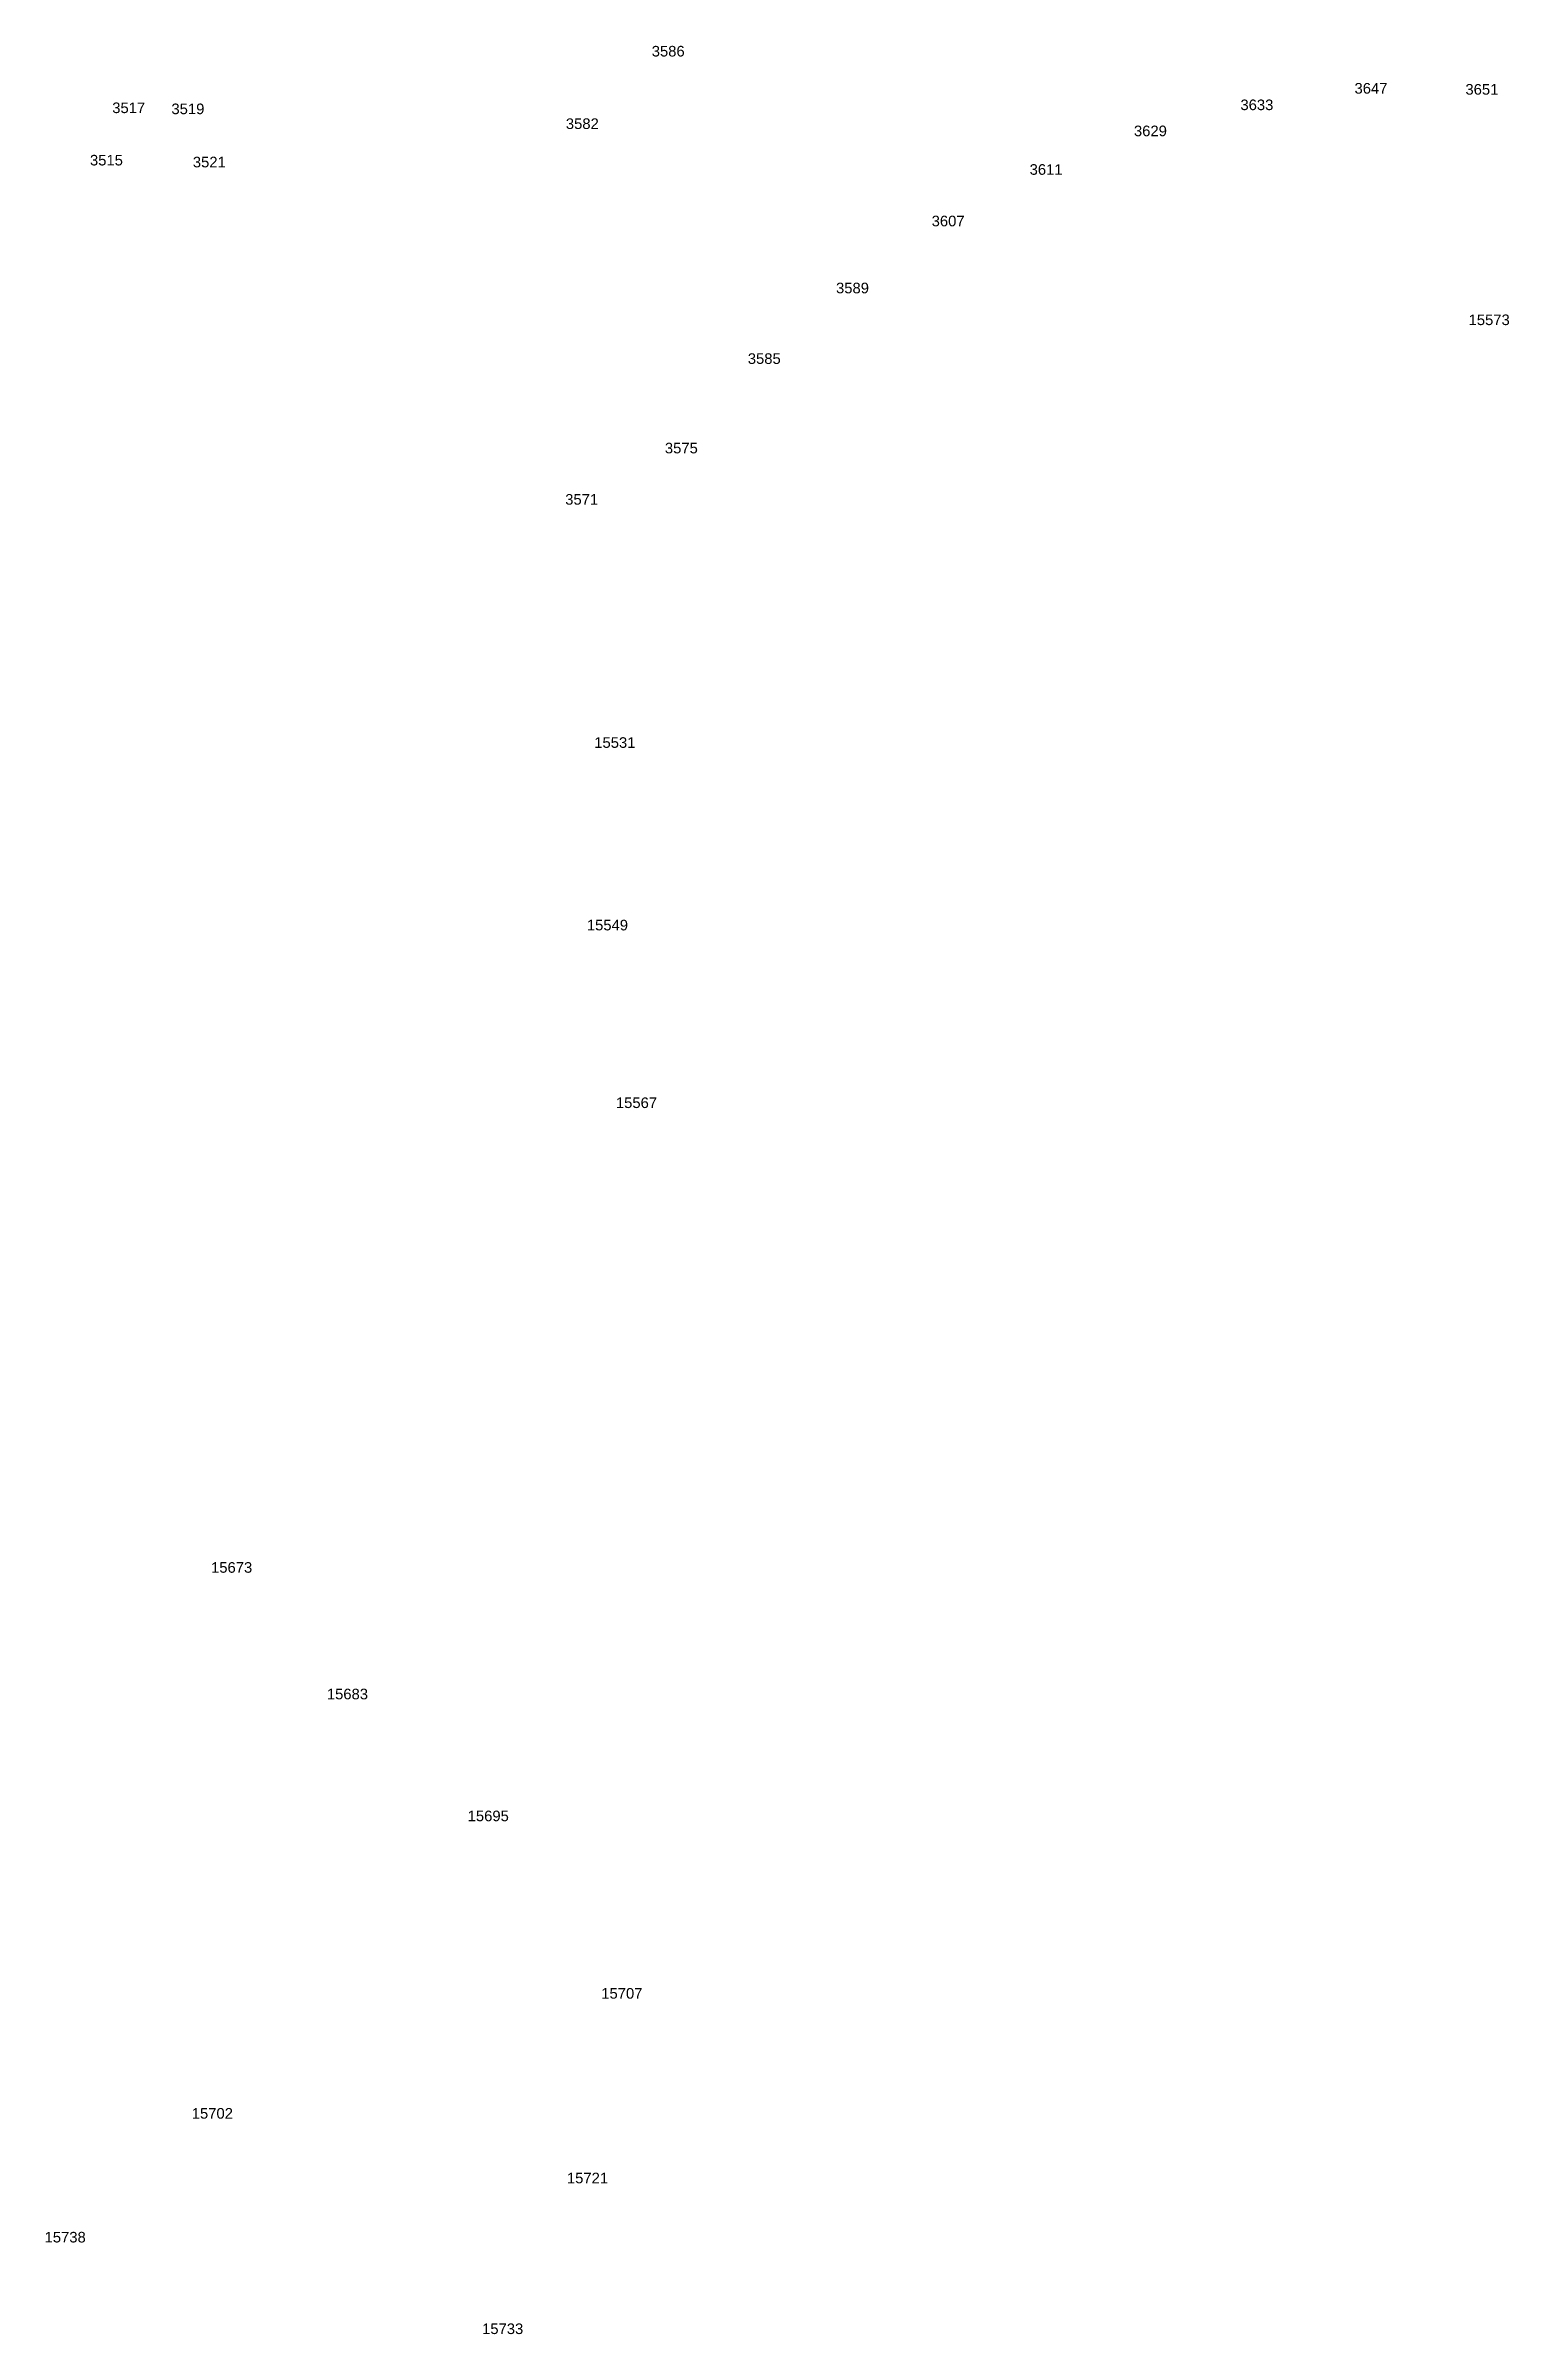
# Model space of a CAD drawing. Header units: feet. Extents: x 865220 to 2781189, y -2240498 to 970979.
# Drawn here: x 2767886 to 2768576, y 956077 to 957157 of the extents above; entities that cross this region are included whole.
import ezdxf

# ---------------------------------------------------------------- set-up
doc = ezdxf.new("R2010")
doc.units = ezdxf.units.FT
doc.header["$LTSCALE"] = 0.015
doc.header["$MEASUREMENT"] = 0
doc.layers.add('NOTES', color=7, linetype='Continuous')
doc.layers.add('Scott County Addresses', color=7, linetype='Continuous')
doc.styles.add('Dimensions 100', font='arial.ttf')

# ---------------------------------------------------------------- blocks, each defined once
blk = doc.blocks.new('ACMAP_ANN_TEMPLATE_Scott County Address')
at = {"layer": 'Scott County Addresses', "style": 'Dimensions 100'}
blk.add_attdef('ScottCountyAddress', (0, 0), '', height=50, dxfattribs=at)

msp = doc.modelspace()

# ---------------------------------------------------------------- hatches: boundary and pattern name
at = {"layer": 'NOTES', "lineweight": 5, "ltscale": 50}
h = msp.add_hatch(dxfattribs=at)
h.set_pattern_fill('ANSI31', color=1, scale=200)
h.set_pattern_definition([(45, (-77373.197, -38338.257), (-17.67766953, 17.67766953), [])])
edge = h.paths.add_edge_path()
edge.add_arc((-36684104.4, 974184.5), 39453460.3, 359.97783818, 359.97815546)
edge.add_line((2769353.1, 959142.5), (2769353.1, 959142.5))
edge.add_line((2769353.1, 959142.5), (2769353.2, 959362.5))
edge.add_line((2769353.2, 959362.5), (2770280.2, 959367.3))
edge.add_line((2770280.2, 959367.3), (2770301.1, 958927.5))
edge.add_line((2770301.1, 958927.5), (2770012.9, 958926))
edge.add_line((2770012.9, 958926), (2769897.9, 958925.4))
edge.add_line((2769897.9, 958925.4), (2769552.9, 958923.9))
edge.add_line((2769552.9, 958923.9), (2769353, 958924.1))

# ---------------------------------------------------------------- block references
at = {"layer": 'Scott County Addresses', "lineweight": 5, "xscale": 0.1, "yscale": 0.1, "zscale": 0.1}
for p, values in [((2768172, 957151.8), {'ScottCountyAddress': '3586'}), ((2767917.6, 957125.1), {'ScottCountyAddress': '3517'}), ((2768449.6, 957126.5), {'ScottCountyAddress': '3633'}), ((2768503.4, 957134.3), {'ScottCountyAddress': '3647'}), ((2768555.7, 957133.8), {'ScottCountyAddress': '3651'}), ((2767945.5, 957124.6), {'ScottCountyAddress': '3519'}), ((2768131.5, 957117.6), {'ScottCountyAddress': '3582'}), ((2768399.4, 957114.2), {'ScottCountyAddress': '3629'}), ((2767907.1, 957100.4), {'ScottCountyAddress': '3515'}), ((2767955.6, 957099.5), {'ScottCountyAddress': '3521'}), ((2768350.2, 957096), {'ScottCountyAddress': '3611'}), ((2768304, 957071.7), {'ScottCountyAddress': '3607'}), ((2768258.9, 957040.1), {'ScottCountyAddress': '3589'}), ((2768557.2, 957025.1), {'ScottCountyAddress': '15573'}), ((2768217.3, 957006.8), {'ScottCountyAddress': '3585'}), ((2768178.2, 956964.6), {'ScottCountyAddress': '3575'}), ((2768131.2, 956940.4), {'ScottCountyAddress': '3571'}), ((2768144.9, 956825.7), {'ScottCountyAddress': '15531'}), ((2768141.4, 956739.6), {'ScottCountyAddress': '15549'}), ((2768155.1, 956655.8), {'ScottCountyAddress': '15567'}), ((2767964.2, 956436.6), {'ScottCountyAddress': '15673'}), ((2768018.8, 956376.9), {'ScottCountyAddress': '15683'}), ((2768085.2, 956319.4), {'ScottCountyAddress': '15695'}), ((2768148.2, 956235.7), {'ScottCountyAddress': '15707'}), ((2767955.1, 956179.1), {'ScottCountyAddress': '15702'}), ((2768132, 956148.6), {'ScottCountyAddress': '15721'}), ((2767885.7, 956120.7), {'ScottCountyAddress': '15738'}), ((2768092, 956077.5), {'ScottCountyAddress': '15733'})]:
    msp.add_blockref('ACMAP_ANN_TEMPLATE_Scott County Address', p, dxfattribs=at).add_auto_attribs(values)

doc.saveas('drawing.dxf')
